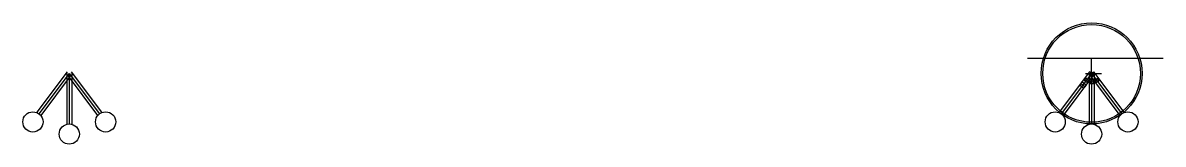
# Model space of a CAD drawing. Header units: millimetres. Extents: x -1834 to 111, y -353 to 145.
# Drawn here: x -1085.6 to -859.8, y -213 to -189 of the extents above; entities that cross this region are included whole.
import ezdxf

# ---------------------------------------------------------------- set-up
doc = ezdxf.new("R2010")
doc.units = ezdxf.units.MM

msp = doc.modelspace()

# ---------------------------------------------------------------- linework, layer by layer
for p, q in [((-886.7, -196), (-859.82, -196)), ((-874, -199), (-874, -196)), ((-1076.83, -198.7), (-1082.83, -206.7)), ((-1076.03, -198.7), (-1070.03, -206.7)), ((-874.4, -198.7), (-880.4, -206.7)), ((-873.6, -199.3), (-874.4, -198.7)), ((-874.4, -199.3), (-873.6, -198.7)), ((-873.6, -198.7), (-867.6, -206.7)), ((-1076.43, -199), (-1082.43, -207)), ((-1076.03, -199.3), (-1082.03, -207.3)), ((-1076.93, -199), (-1076.93, -209)), ((-1076.83, -199.3), (-1070.83, -207.3)), ((-1076.43, -199), (-1070.43, -207)), ((-1076.43, -199), (-1076.43, -209)), ((-1075.93, -199), (-1075.93, -209)), ((-874, -199), (-880, -207)), ((-873.6, -199.3), (-879.6, -207.3)), ((-874.8, -200.9), (-875.6, -200.3)), ((-875.14, -200.02), (-875.44, -200.42)), ((-874.5, -200.5), (-875.3, -199.9)), ((-875.2, -199), (-872.04, -199)), ((-874.66, -200.38), (-874.96, -200.78)), ((-874.5, -199), (-874.5, -209)), ((-874.5, -199), (-873.5, -199)), ((-874.5, -200.5), (-873.5, -200.5)), ((-874.4, -199.3), (-868.4, -207.3)), ((-874.3, -200.5), (-874.3, -201)), ((-874, -199), (-868, -207)), ((-874, -199), (-874, -209)), ((-874, -200.5), (-874, -201)), ((-873.7, -200.5), (-873.7, -201)), ((-873.5, -199), (-873.5, -209)), ((-873.5, -200.5), (-872.7, -199.9)), ((-873.34, -200.38), (-873.04, -200.78)), ((-873.2, -200.9), (-872.4, -200.3)), ((-873.1, -200.2), (-872.8, -200.6)), ((-872.86, -200.02), (-872.56, -200.42)), ((-874.5, -201), (-873.5, -201))]:
    msp.add_line(p, q)
msp.add_lwpolyline([(-875.86, -200.64), (-875.06, -201.24), (-875.36, -201.64), (-876.16, -201.04)], close=True)
msp.add_lwpolyline([(-876.16, -201.04), (-876.35, -201.3), (-875.55, -201.9), (-875.36, -201.64)])
for centre, radius in [((-874, -199), 10), ((-874, -199), 9.67), ((-1083.63, -208.6), 2), ((-1069.23, -208.6), 2), ((-881.2, -208.6), 2), ((-866.8, -208.6), 2), ((-1076.43, -211), 2), ((-874, -211), 2)]:
    msp.add_circle(centre, radius)

doc.saveas('drawing.dxf')
